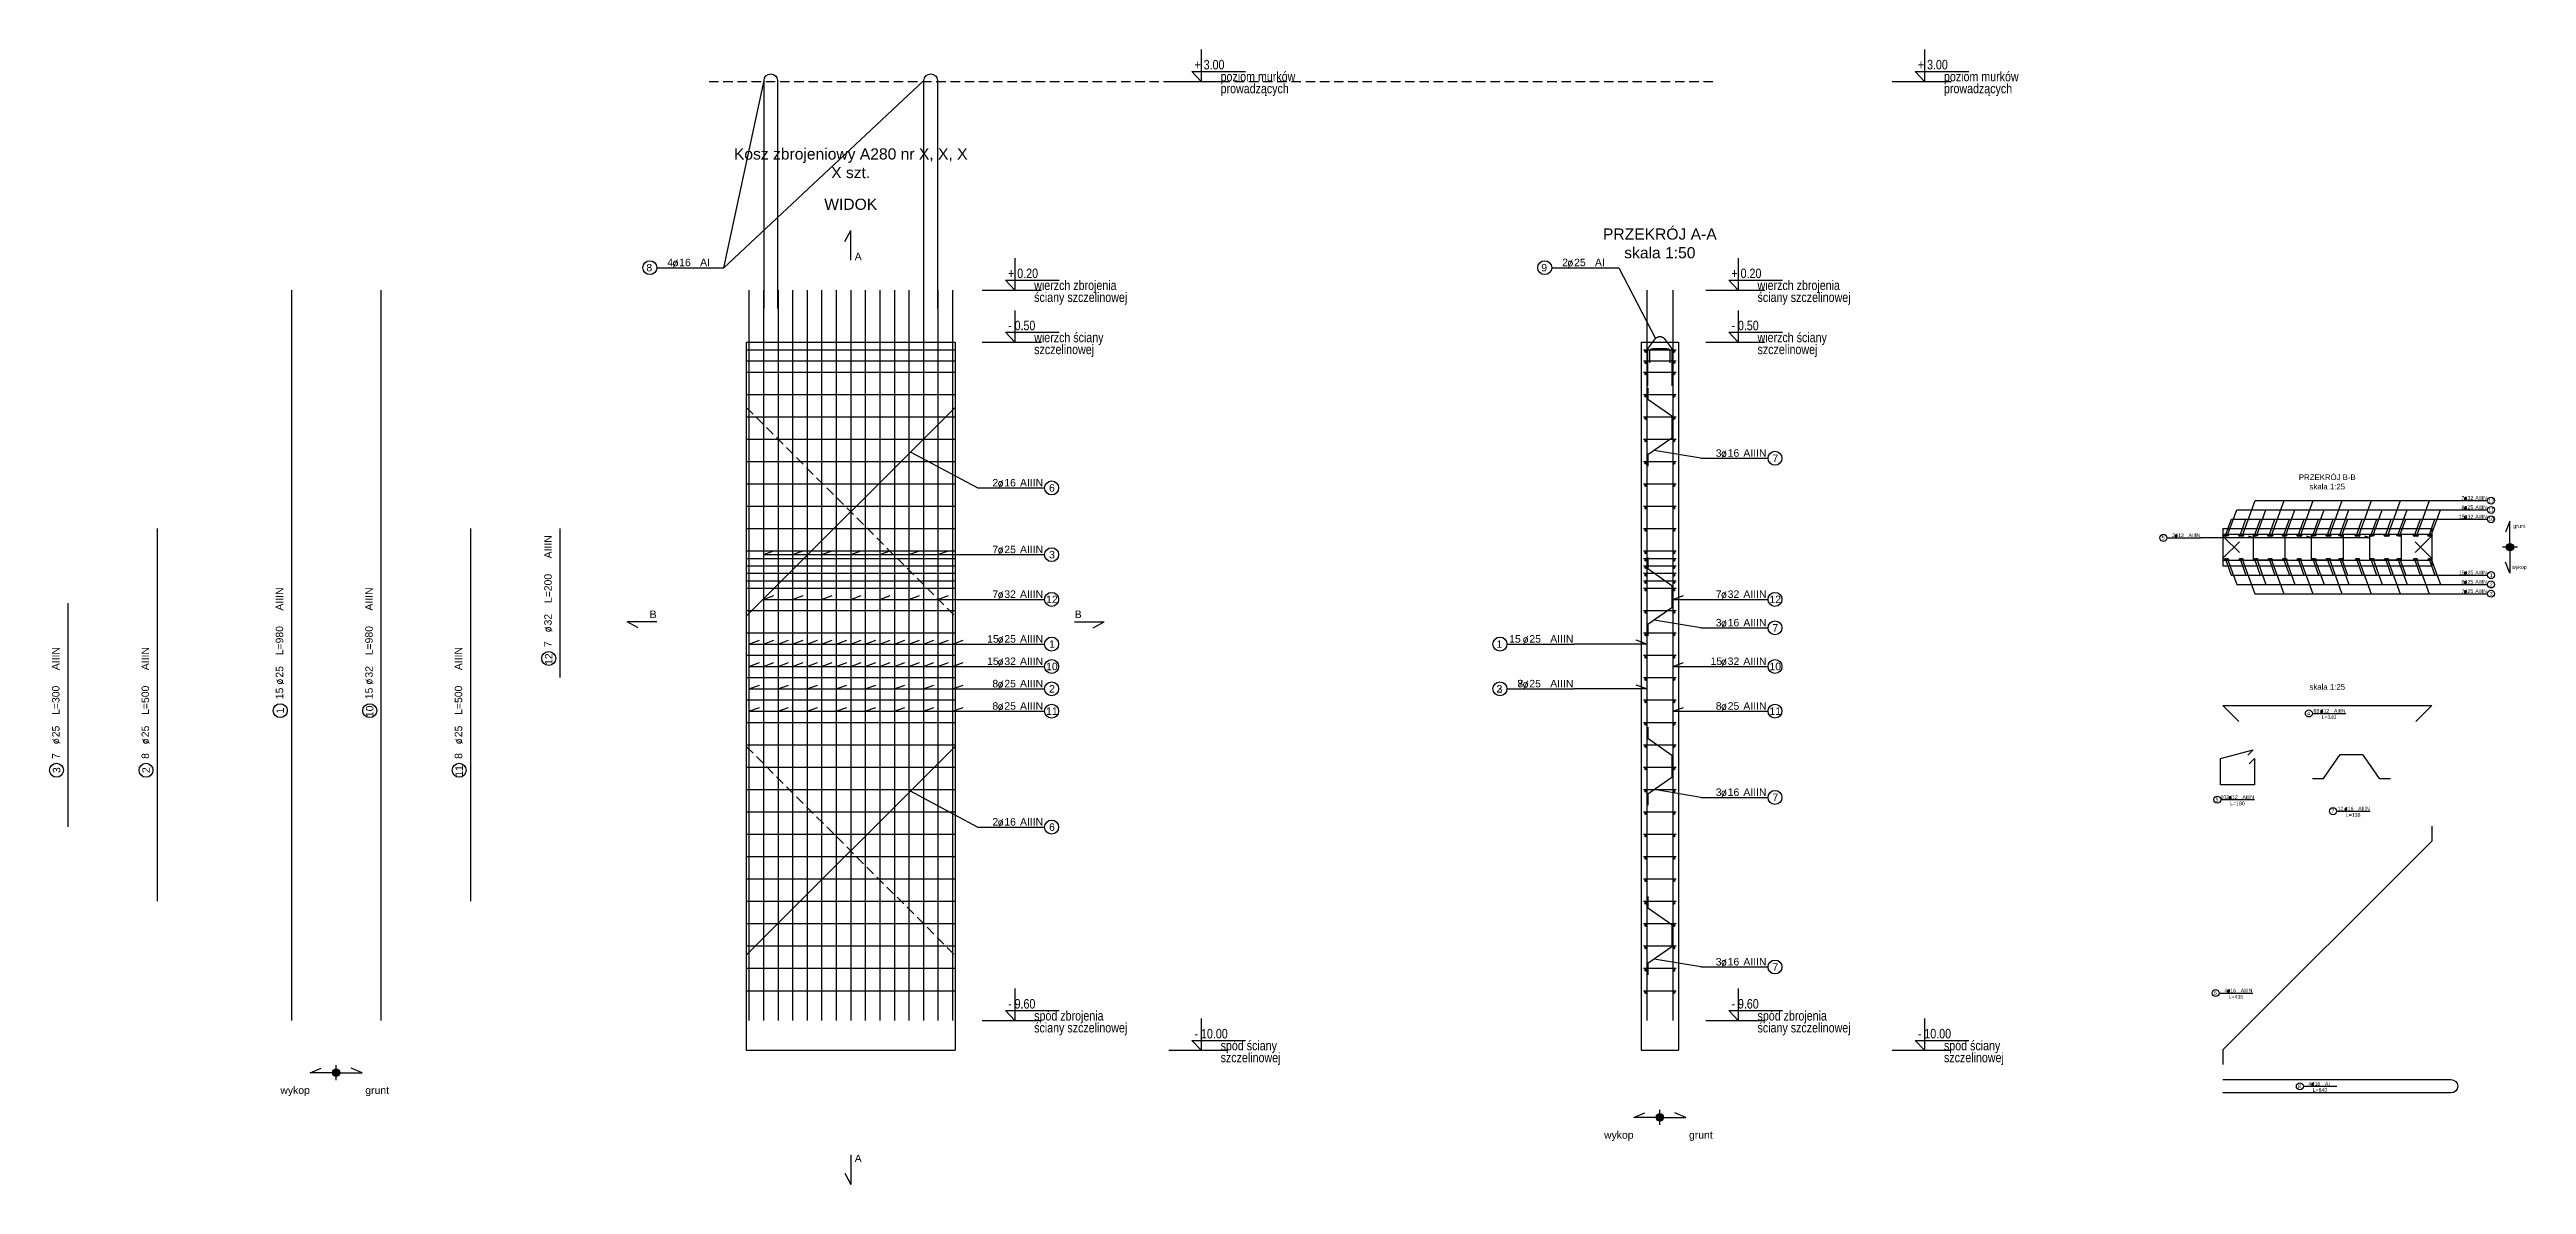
# Model space of a CAD drawing. Extents: x -5033 to 9347, y -17890 to -2362.
# Drawn here: x 2046 to 5367, y -13990 to -12467 of the extents above; entities that cross this region are included whole.
import ezdxf
from ezdxf.enums import TextEntityAlignment as Align

# ---------------------------------------------------------------- set-up
doc = ezdxf.new("R2010")
doc.units = 0
doc.header["$MEASUREMENT"] = 0
doc.linetypes.add('DASHED', pattern=[19.05, 12.7, -6.35])
for name, color, linetype in [('__SOL-KOTY_WYSOKOSCIOWE', 4, 'CONTINUOUS'), ('__SOL-OPISY', 4, 'CONTINUOUS'), ('__SOL-PRZERYWANA', 253, 'DASHED'), ('__SOL-WIDOK', 4, 'CONTINUOUS'), ('__SOL-ZBROJENIE', 3, 'CONTINUOUS')]:
    doc.layers.add(name, color=color, linetype=linetype)
doc.styles.add('ARIAL', font='arial.ttf', dxfattribs={"height": 2.5})
doc.styles.add('SIMPLEX', font='SIMPLEX.SHX', dxfattribs={"width": 0.8})
doc.styles.get("Standard").update_dxf_attribs({"font": 'arial.ttf'})

msp = doc.modelspace()

# ---------------------------------------------------------------- texts
at = {"layer": '__SOL-OPISY', "width": 2500, "attachment_point": 5}
for s, insert, char_height in [('Kosz zbrojeniowy A280 nr X, X, X\\PX szt.\\P', (3120, -12620), 15), ('\\P\\PWIDOK\\P', (3120, -12650), 15), ('\\P\\P\\PPRZEKRÓJ A-A\\Pskala 1:50\\P', (4205, -12690), 15), ('A\\P', (3130, -12745), 10), ('PRZEKRÓJ B-B\\Pskala 1:25\\P', (5100, -13047.5), 7.5), ('grunt\\P', (5357.5, -13107.5), 5), ('wykop\\P', (5357.5, -13162.5), 5), ('B\\P', (2855, -13225), 10), ('B\\P', (3425, -13225), 10), ('skala 1:25\\P', (5100, -13322.5), 7.5), ('wykop\\P', (2375, -13865), 10), ('grunt\\P', (2485, -13865), 10), ('A\\P', (3130, -13955), 10), ('wykop\\P', (4150, -13925), 10), ('grunt\\P', (4260, -13925), 10)]:
    msp.add_mtext(s, dxfattribs=dict(at, insert=insert, char_height=char_height))

# ---------------------------------------------------------------- blocks, each defined once
blk = doc.blocks.new('OPIS_PRET_BEZ_LINII')
at = {"layer": '__SOL-OPISY'}
blk.add_circle((25.7, 0), 9.36, dxfattribs=at)
at = {"layer": '__SOL-OPISY', "style": 'SIMPLEX', "width": 0.9}
blk.add_text(' %%c ', height=10, dxfattribs=at).set_placement((64.7, -4.8), align=Align.CENTER)
at = {"layer": '__SOL-OPISY', "style": 'ARIAL', "width": 0.8}
blk.add_attdef('NUMER', text='', height=10, dxfattribs=at).set_placement((25.7, 0), align=Align.MIDDLE)
blk.add_attdef('ILOSC', text='', height=10, dxfattribs=at).set_placement((56.9, -5.1), align=Align.RIGHT)
for tag, p in [('SREDNICA', (71, -5.1)), ('DLUGOSC', (95.1, -5.2)), ('STAL', (144.7, -5.2))]:
    blk.add_attdef(tag, p, '', height=10, dxfattribs=at)
blk = doc.blocks.new('OPIS_PRAWY')
at = {"layer": '__SOL-OPISY'}
blk.add_line((0, 0), (90, 0), dxfattribs=at)
blk.add_circle((99.4, 0), 9.36, dxfattribs=at)
at = {"layer": '__SOL-OPISY', "style": 'SIMPLEX', "width": 0.9}
blk.add_text(' %%c ', height=10, dxfattribs=at).set_placement((20.9, 0.5))
at = {"layer": '__SOL-OPISY', "style": 'ARIAL', "width": 0.8}
blk.add_attdef('ILOSC', text='', height=10, dxfattribs=at).set_placement((27.1, 0.1), align=Align.RIGHT)
for tag, p in [('SREDNICA', (35.4, 0.1)), ('STAL', (58.4, 0.5))]:
    blk.add_attdef(tag, p, '', height=10, dxfattribs=at)
for tag, p in [('NUMER', (99.4, 0)), ('DLUGOSC', (52.8, -6.1))]:
    blk.add_attdef(tag, text='', height=10, dxfattribs=at).set_placement(p, align=Align.MIDDLE)
blk = doc.blocks.new('OPIS_LEWY')
at = {"layer": '__SOL-OPISY'}
blk.add_line((-90, 0), (0, 0), dxfattribs=at)
blk.add_circle((-99.4, 0), 9.36, dxfattribs=at)
at = {"layer": '__SOL-OPISY', "style": 'SIMPLEX', "width": 0.9}
blk.add_text(' %%c ', height=10, dxfattribs=at).set_placement((-75, 0.5))
at = {"layer": '__SOL-OPISY', "style": 'ARIAL', "width": 0.8}
for tag, p in [('NUMER', (-99.4, 0)), ('DLUGOSC', (-58.9, -6.6))]:
    blk.add_attdef(tag, text='', height=10, dxfattribs=at).set_placement(p, align=Align.MIDDLE)
blk.add_attdef('ILOSC', text='', height=10, dxfattribs=at).set_placement((-74, 0.1), align=Align.RIGHT)
for tag, p in [('SREDNICA', (-65.8, 0.1)), ('STAL', (-42.7, 0.3))]:
    blk.add_attdef(tag, p, '', height=10, dxfattribs=at)
blk = doc.blocks.new('KOTA')
at = {"layer": '__SOL-KOTY_WYSOKOSCIOWE'}
for p, q in [((0, 33.4), (0, 0)), ((-34, 0), (28, 0)), ((0, 0), (-9.9, 10.4)), ((-9.9, 10.4), (46.5, 10.4))]:
    blk.add_line(p, q, dxfattribs=at)
at = {"layer": '__SOL-KOTY_WYSOKOSCIOWE', "style": 'ARIAL', "width": 0.8}
blk.add_attdef('RZEDNA', (500.5, 15.9), '', height=10.4, dxfattribs=at)

# ---------------------------------------------------------------- hatches: boundary and pattern name
at = {"layer": '__SOL-OPISY'}
for points in [[(5350, -13135, 1), (5340, -13135, 1)], [(2435, -13840, 1), (2425, -13840, 1)], [(4210, -13900, 1), (4200, -13900, 1)]]:
    msp.add_hatch(color=256, dxfattribs=at).paths.add_polyline_path(points)
at = {"layer": '__SOL-ZBROJENIE'}
for points in [[(4187.2, -12872.5, 1), (4184.8, -12872.5, 1)], [(4187.2, -12887.5, 1), (4184.8, -12887.5, 1)], [(4225.2, -12872.5, 1), (4222.8, -12872.5, 1)], [(4225.2, -12887.5, 1), (4222.8, -12887.5, 1)], [(4187.2, -12902.5, 1), (4184.8, -12902.5, 1)], [(4225.2, -12902.5, 1), (4222.8, -12902.5, 1)], [(4187.2, -12932.5, 1), (4184.8, -12932.5, 1)], [(4225.2, -12932.5, 1), (4222.8, -12932.5, 1)], [(4187.2, -12962.5, 1), (4184.8, -12962.5, 1)], [(4225.2, -12962.5, 1), (4222.8, -12962.5, 1)], [(4187.2, -12992.5, 1), (4184.8, -12992.5, 1)], [(4225.2, -12992.5, 1), (4222.8, -12992.5, 1)], [(4187.2, -13022.5, 1), (4184.8, -13022.5, 1)], [(4187.2, -13052.5, 1), (4184.8, -13052.5, 1)], [(4225.2, -13022.5, 1), (4222.8, -13022.5, 1)], [(4225.2, -13052.5, 1), (4222.8, -13052.5, 1)], [(4187.2, -13082.5, 1), (4184.8, -13082.5, 1)], [(4225.2, -13082.5, 1), (4222.8, -13082.5, 1)], [(4187.2, -13112.5, 1), (4184.8, -13112.5, 1)], [(4225.2, -13112.5, 1), (4222.8, -13112.5, 1)], [(4965.1, -13119.1, 1), (4961.9, -13119.1, 1)], [(4967.6, -13118.8, 1), (4965.1, -13118.8, 1)], [(4984.6, -13119.1, 1), (4981.4, -13119.1, 1)], [(4987.8, -13119.1, 1), (4984.6, -13119.1, 1)], [(5004.1, -13119.1, 1), (5000.9, -13119.1, 1)], [(5006.6, -13118.8, 1), (5004.1, -13118.8, 1)], [(5023.6, -13119.1, 1), (5020.4, -13119.1, 1)], [(5026.8, -13119.1, 1), (5023.6, -13119.1, 1)], [(5043.1, -13119.1, 1), (5039.9, -13119.1, 1)], [(5045.6, -13118.8, 1), (5043.1, -13118.8, 1)], [(5062.6, -13119.1, 1), (5059.4, -13119.1, 1)], [(5065.8, -13119.1, 1), (5062.6, -13119.1, 1)], [(5082.1, -13119.1, 1), (5078.9, -13119.1, 1)], [(5084.6, -13118.8, 1), (5082.1, -13118.8, 1)], [(5101.6, -13119.1, 1), (5098.4, -13119.1, 1)], [(5104.8, -13119.1, 1), (5101.6, -13119.1, 1)], [(5117.9, -13118.8, 1), (5115.4, -13118.8, 1)], [(5121.1, -13119.1, 1), (5117.9, -13119.1, 1)], [(5140.6, -13119.1, 1), (5137.4, -13119.1, 1)], [(5143.8, -13119.1, 1), (5140.6, -13119.1, 1)], [(5160.1, -13119.1, 1), (5156.9, -13119.1, 1)], [(5162.6, -13118.8, 1), (5160.1, -13118.8, 1)], [(5179.6, -13119.1, 1), (5176.4, -13119.1, 1)], [(5182.8, -13119.1, 1), (5179.6, -13119.1, 1)], [(5195.9, -13118.8, 1), (5193.4, -13118.8, 1)], [(5199.1, -13119.1, 1), (5195.9, -13119.1, 1)], [(5218.6, -13119.1, 1), (5215.4, -13119.1, 1)], [(5221.8, -13119.1, 1), (5218.6, -13119.1, 1)], [(5238.1, -13119.1, 1), (5234.9, -13119.1, 1)], [(5240.6, -13118.8, 1), (5238.1, -13118.8, 1)], [(4187.2, -13142.5, 1), (4184.8, -13142.5, 1)], [(4187.2, -13152.5, 1), (4184.8, -13152.5, 1)], [(4225.2, -13142.5, 1), (4222.8, -13142.5, 1)], [(4225.2, -13152.5, 1), (4222.8, -13152.5, 1)], [(4964.75, -13151.2, 1), (4962.25, -13151.2, 1)], [(4967.6, -13151.2, 1), (4965.1, -13151.2, 1)], [(4984.25, -13151.2, 1), (4981.75, -13151.2, 1)], [(4987.1, -13151.2, 1), (4984.6, -13151.2, 1)], [(5003.75, -13151.2, 1), (5001.25, -13151.2, 1)], [(5006.6, -13151.2, 1), (5004.1, -13151.2, 1)], [(5023.25, -13151.2, 1), (5020.75, -13151.2, 1)], [(5026.1, -13151.2, 1), (5023.6, -13151.2, 1)], [(5042.75, -13151.2, 1), (5040.25, -13151.2, 1)], [(5045.6, -13151.2, 1), (5043.1, -13151.2, 1)], [(5062.25, -13151.2, 1), (5059.75, -13151.2, 1)], [(5065.1, -13151.2, 1), (5062.6, -13151.2, 1)], [(5081.75, -13151.2, 1), (5079.25, -13151.2, 1)], [(5084.6, -13151.2, 1), (5082.1, -13151.2, 1)], [(5101.25, -13151.2, 1), (5098.75, -13151.2, 1)], [(5104.1, -13151.2, 1), (5101.6, -13151.2, 1)], [(5117.9, -13151.2, 1), (5115.4, -13151.2, 1)], [(5120.75, -13151.2, 1), (5118.25, -13151.2, 1)], [(5140.25, -13151.2, 1), (5137.75, -13151.2, 1)], [(5143.1, -13151.2, 1), (5140.6, -13151.2, 1)], [(5159.75, -13151.2, 1), (5157.25, -13151.2, 1)], [(5162.6, -13151.2, 1), (5160.1, -13151.2, 1)], [(5179.25, -13151.2, 1), (5176.75, -13151.2, 1)], [(5182.1, -13151.2, 1), (5179.6, -13151.2, 1)], [(5195.9, -13151.2, 1), (5193.4, -13151.2, 1)], [(5198.75, -13151.2, 1), (5196.25, -13151.2, 1)], [(5218.25, -13151.2, 1), (5215.75, -13151.2, 1)], [(5221.1, -13151.2, 1), (5218.6, -13151.2, 1)], [(5237.75, -13151.2, 1), (5235.25, -13151.2, 1)], [(5240.6, -13151.2, 1), (5238.1, -13151.2, 1)], [(4187.2, -13162.5, 1), (4184.8, -13162.5, 1)], [(4187.2, -13172.5, 1), (4184.8, -13172.5, 1)], [(4187.2, -13182.5, 1), (4184.8, -13182.5, 1)], [(4225.2, -13162.5, 1), (4222.8, -13162.5, 1)], [(4225.2, -13172.5, 1), (4222.8, -13172.5, 1)], [(4225.2, -13182.5, 1), (4222.8, -13182.5, 1)], [(4187.2, -13192.5, 1), (4184.8, -13192.5, 1)], [(4225.2, -13192.5, 1), (4222.8, -13192.5, 1)], [(4187.2, -13222.5, 1), (4184.8, -13222.5, 1)], [(4187.2, -13252.5, 1), (4184.8, -13252.5, 1)], [(4225.2, -13222.5, 1), (4222.8, -13222.5, 1)], [(4225.2, -13252.5, 1), (4222.8, -13252.5, 1)], [(4187.2, -13282.5, 1), (4184.8, -13282.5, 1)], [(4225.2, -13282.5, 1), (4222.8, -13282.5, 1)], [(4187.2, -13312.5, 1), (4184.8, -13312.5, 1)], [(4225.2, -13312.5, 1), (4222.8, -13312.5, 1)], [(4187.2, -13342.5, 1), (4184.8, -13342.5, 1)], [(4225.2, -13342.5, 1), (4222.8, -13342.5, 1)], [(4187.2, -13372.5, 1), (4184.8, -13372.5, 1)], [(4225.2, -13372.5, 1), (4222.8, -13372.5, 1)], [(4187.2, -13402.5, 1), (4184.8, -13402.5, 1)], [(4225.2, -13402.5, 1), (4222.8, -13402.5, 1)], [(4187.2, -13432.5, 1), (4184.8, -13432.5, 1)], [(4225.2, -13432.5, 1), (4222.8, -13432.5, 1)], [(4187.2, -13462.5, 1), (4184.8, -13462.5, 1)], [(4225.2, -13462.5, 1), (4222.8, -13462.5, 1)], [(4187.2, -13492.5, 1), (4184.8, -13492.5, 1)], [(4225.2, -13492.5, 1), (4222.8, -13492.5, 1)], [(4187.2, -13522.5, 1), (4184.8, -13522.5, 1)], [(4187.2, -13552.5, 1), (4184.8, -13552.5, 1)], [(4225.2, -13522.5, 1), (4222.8, -13522.5, 1)], [(4225.2, -13552.5, 1), (4222.8, -13552.5, 1)], [(4187.2, -13582.5, 1), (4184.8, -13582.5, 1)], [(4225.2, -13582.5, 1), (4222.8, -13582.5, 1)], [(4187.2, -13612.5, 1), (4184.8, -13612.5, 1)], [(4225.2, -13612.5, 1), (4222.8, -13612.5, 1)], [(4187.2, -13642.5, 1), (4184.8, -13642.5, 1)], [(4225.2, -13642.5, 1), (4222.8, -13642.5, 1)], [(4187.2, -13672.5, 1), (4184.8, -13672.5, 1)], [(4225.2, -13672.5, 1), (4222.8, -13672.5, 1)], [(4187.2, -13702.5, 1), (4184.8, -13702.5, 1)], [(4225.2, -13702.5, 1), (4222.8, -13702.5, 1)], [(4187.2, -13732.5, 1), (4184.8, -13732.5, 1)], [(4225.2, -13732.5, 1), (4222.8, -13732.5, 1)]]:
    msp.add_hatch(color=256, dxfattribs=at).paths.add_polyline_path(points)

# ---------------------------------------------------------------- linework, layer by layer
at = {"layer": '__SOL-OPISY'}
for p, q in [((2950, -12760), (3003.75, -12509)), ((2950, -12760), (3218.25, -12509)), ((3112, -12725), (3120, -12710)), ((3120, -12750), (3120, -12710)), ((4150, -12760), (4199.4, -12854.9)), ((3290, -13055.5), (3200, -13007.5)), ((4260, -13015.7), (4197.52, -13005.2)), ((4966.35, -13118.8), (4978.63, -13085)), ((4978.63, -13085), (5270, -13085)), ((4986.2, -13119.1), (5003.16, -13072.5)), ((5003.16, -13072.5), (5270, -13072.5)), ((5005.35, -13118.8), (5017.63, -13085)), ((5025.2, -13119.1), (5042.16, -13072.5)), ((5044.35, -13118.8), (5056.63, -13085)), ((5064.2, -13119.1), (5081.16, -13072.5)), ((5083.35, -13118.8), (5095.63, -13085)), ((5103.2, -13119.1), (5120.16, -13072.5)), ((5116.65, -13118.8), (5128.93, -13085)), ((5142.2, -13119.1), (5159.16, -13072.5)), ((5161.35, -13118.8), (5173.63, -13085)), ((5181.2, -13119.1), (5198.16, -13072.5)), ((5194.65, -13118.8), (5206.93, -13085)), ((5220.2, -13119.1), (5237.16, -13072.5)), ((5239.35, -13118.8), (5251.63, -13085)), ((4963.5, -13119.1), (4971.36, -13097.5)), ((4971.36, -13097.5), (5270, -13097.5)), ((4983, -13119.1), (4990.86, -13097.5)), ((5002.5, -13119.1), (5010.36, -13097.5)), ((5022, -13119.1), (5029.86, -13097.5)), ((5041.5, -13119.1), (5049.36, -13097.5)), ((5061, -13119.1), (5068.86, -13097.5)), ((5080.5, -13119.1), (5088.36, -13097.5)), ((5100, -13119.1), (5107.86, -13097.5)), ((5119.5, -13119.1), (5127.36, -13097.5)), ((5139, -13119.1), (5146.86, -13097.5)), ((5158.5, -13119.1), (5166.36, -13097.5)), ((5178, -13119.1), (5185.86, -13097.5)), ((5197.5, -13119.1), (5205.36, -13097.5)), ((5217, -13119.1), (5224.86, -13097.5)), ((5236.5, -13119.1), (5244.36, -13097.5)), ((5345, -13100), (5339, -13115)), ((5345, -13135), (5345, -13100)), ((3003, -13145), (3017.1, -13139.9)), ((3003, -13145), (3290, -13145)), ((3042, -13145), (3056.1, -13139.9)), ((3081, -13145), (3095.1, -13139.9)), ((3120, -13145), (3134.1, -13139.9)), ((3159, -13145), (3173.1, -13139.9)), ((3198, -13145), (3212.1, -13139.9)), ((3237, -13145), (3251.1, -13139.9)), ((5156.9, -13122.5), (4930, -13122.5)), ((4963.5, -13151.2), (4971.23, -13172.5)), ((4966.35, -13151.2), (4978.63, -13185)), ((4983, -13151.2), (4990.73, -13172.5)), ((4985.85, -13151.2), (5002.68, -13197.5)), ((5000.9, -13122.5), (4994.32, -13120.1)), ((5002.5, -13151.2), (5010.23, -13172.5)), ((5005.35, -13151.2), (5017.63, -13185)), ((5022, -13151.2), (5029.73, -13172.5)), ((5024.85, -13151.2), (5041.68, -13197.5)), ((5041.5, -13151.2), (5049.23, -13172.5)), ((5044.35, -13151.2), (5056.63, -13185)), ((5061, -13151.2), (5068.73, -13172.5)), ((5063.85, -13151.2), (5080.68, -13197.5)), ((5078.9, -13122.5), (5072.32, -13120.1)), ((5080.5, -13151.2), (5088.23, -13172.5)), ((5083.35, -13151.2), (5095.63, -13185)), ((5100, -13151.2), (5107.73, -13172.5)), ((5102.85, -13151.2), (5119.68, -13197.5)), ((5116.65, -13151.2), (5128.93, -13185)), ((5119.5, -13151.2), (5127.23, -13172.5)), ((5139, -13151.2), (5146.73, -13172.5)), ((5141.85, -13151.2), (5158.68, -13197.5)), ((5156.9, -13122.5), (5150.32, -13120.1)), ((5158.5, -13151.2), (5166.23, -13172.5)), ((5161.35, -13151.2), (5173.63, -13185)), ((5178, -13151.2), (5185.73, -13172.5)), ((5180.85, -13151.2), (5197.68, -13197.5)), ((5194.65, -13151.2), (5206.93, -13185)), ((5197.5, -13151.2), (5205.23, -13172.5)), ((5217, -13151.2), (5224.73, -13172.5)), ((5219.85, -13151.2), (5236.68, -13197.5)), ((5236.5, -13151.2), (5244.23, -13172.5)), ((5239.35, -13151.2), (5251.63, -13185)), ((5355, -13135), (5335, -13135)), ((5345, -13135), (5345, -13170)), ((4971.23, -13172.5), (5270, -13172.5)), ((4978.63, -13185), (5270, -13185)), ((5345, -13170), (5339, -13155)), ((3003, -13205), (3017.1, -13199.9)), ((3003, -13205), (3290, -13205)), ((3042, -13205), (3056.1, -13199.9)), ((3081, -13205), (3095.1, -13199.9)), ((3120, -13205), (3134.1, -13199.9)), ((3159, -13205), (3173.1, -13199.9)), ((3198, -13205), (3212.1, -13199.9)), ((3237, -13205), (3251.1, -13199.9)), ((4222.5, -13205), (4236.6, -13199.9)), ((4222.5, -13205), (4260, -13205)), ((5002.68, -13197.5), (5270, -13197.5)), ((2860, -13235), (2820, -13235)), ((2835, -13243), (2820, -13235)), ((3420, -13235), (3460, -13235)), ((3445, -13243), (3460, -13235)), ((4260, -13243.2), (4197.52, -13232.7)), ((2983.5, -13265), (2997.6, -13259.9)), ((2983.5, -13265), (3290, -13265)), ((3003, -13265), (3017.1, -13259.9)), ((3022.5, -13265), (3036.6, -13259.9)), ((3042, -13265), (3056.1, -13259.9)), ((3061.5, -13265), (3075.6, -13259.9)), ((3081, -13265), (3095.1, -13259.9)), ((3100.5, -13265), (3114.6, -13259.9)), ((3120, -13265), (3134.1, -13259.9)), ((3139.5, -13265), (3153.6, -13259.9)), ((3159, -13265), (3173.1, -13259.9)), ((3178.5, -13265), (3192.6, -13259.9)), ((3198, -13265), (3212.1, -13259.9)), ((3217.5, -13265), (3231.6, -13259.9)), ((3237, -13265), (3251.1, -13259.9)), ((3256.5, -13265), (3270.6, -13259.9)), ((4187.5, -13265), (4090, -13265)), ((4187.5, -13265), (4173.4, -13259.9)), ((2983.5, -13295), (2997.6, -13289.9)), ((2983.5, -13295), (3290, -13295)), ((3003, -13295), (3017.1, -13289.9)), ((3022.5, -13295), (3036.6, -13289.9)), ((3042, -13295), (3056.1, -13289.9)), ((3061.5, -13295), (3075.6, -13289.9)), ((3081, -13295), (3095.1, -13289.9)), ((3100.5, -13295), (3114.6, -13289.9)), ((3120, -13295), (3134.1, -13289.9)), ((3139.5, -13295), (3153.6, -13289.9)), ((3159, -13295), (3173.1, -13289.9)), ((3178.5, -13295), (3192.6, -13289.9)), ((3198, -13295), (3212.1, -13289.9)), ((3217.5, -13295), (3231.6, -13289.9)), ((3237, -13295), (3251.1, -13289.9)), ((3256.5, -13295), (3270.6, -13289.9)), ((4222.5, -13295), (4236.6, -13289.9)), ((4222.5, -13295), (4260, -13295)), ((2983.5, -13325), (2997.6, -13319.9)), ((2983.5, -13325), (3290, -13325)), ((2983.5, -13355), (2997.6, -13349.9)), ((3022.5, -13325), (3036.6, -13319.9)), ((3022.5, -13355), (3036.6, -13349.9)), ((3061.5, -13325), (3075.6, -13319.9)), ((3061.5, -13355), (3075.6, -13349.9)), ((3100.5, -13325), (3114.6, -13319.9)), ((3100.5, -13355), (3114.6, -13349.9)), ((3139.5, -13325), (3153.6, -13319.9)), ((3139.5, -13355), (3153.6, -13349.9)), ((3178.5, -13325), (3192.6, -13319.9)), ((3178.5, -13355), (3192.6, -13349.9)), ((3217.5, -13325), (3231.6, -13319.9)), ((3217.5, -13355), (3231.6, -13349.9)), ((3256.5, -13325), (3270.6, -13319.9)), ((3256.5, -13355), (3270.6, -13349.9)), ((4187.5, -13325), (4090, -13325)), ((4187.5, -13325), (4090, -13325)), ((4187.5, -13325), (4173.4, -13319.9)), ((4187.5, -13325), (4173.4, -13319.9)), ((4222.5, -13355), (4236.6, -13349.9)), ((2983.5, -13355), (3290, -13355)), ((4222.5, -13355), (4260, -13355)), ((3290, -13510.5), (3200, -13462.5)), ((4260, -13470.7), (4197.52, -13460.2)), ((4260, -13698.2), (4197.52, -13687.7)), ((2395, -13840), (2410, -13834)), ((2430, -13840), (2395, -13840)), ((2430, -13850), (2430, -13830)), ((2430, -13840), (2465, -13840)), ((2465, -13840), (2450, -13834)), ((4170, -13900), (4185, -13894)), ((4205, -13900), (4170, -13900)), ((4205, -13910), (4205, -13890)), ((4205, -13900), (4240, -13900)), ((4240, -13900), (4225, -13894)), ((3120, -13950), (3120, -13990)), ((3112, -13975), (3120, -13990))]:
    msp.add_line(p, q, dxfattribs=at)
for centre in [(5345, -13135), (2430, -13840), (4205, -13900)]:
    msp.add_circle(centre, 5, dxfattribs=at)
at = {"layer": '__SOL-PRZERYWANA'}
msp.add_line((2930, -12510), (4280, -12510), dxfattribs=at)
for points in [[(2980, -12927.5), (2980, -12947.5), (3260, -13227.5), (3260, -13247.5)], [(2980, -13382.5), (2980, -13402.5), (3260, -13682.5), (3260, -13702.5)]]:
    msp.add_lwpolyline(points, dxfattribs=at)
at = {"layer": '__SOL-WIDOK'}
for p, q in [((2980, -12860), (2980, -13810)), ((2980, -12860), (3260, -12860)), ((3260, -12860), (3260, -13810)), ((4180, -12860), (4180, -13810)), ((4180, -12860), (4230, -12860)), ((4230, -12860), (4230, -13810)), ((4960, -13110), (4960, -13160)), ((4960, -13110), (5240, -13110)), ((5240, -13110), (5240, -13160)), ((4960, -13160), (5240, -13160)), ((2980, -13810), (3260, -13810)), ((4180, -13810), (4230, -13810))]:
    msp.add_line(p, q, dxfattribs=at)
at = {"layer": '__SOL-ZBROJENIE'}
for p, q in [((2370, -12790), (2370, -13770)), ((2490, -12790), (2490, -13770)), ((2983.5, -12790), (2983.5, -13770)), ((3003, -12790), (3003, -13770)), ((3022.5, -12790), (3022.5, -13770)), ((3042, -12790), (3042, -13770)), ((3061.5, -12790), (3061.5, -13770)), ((3081, -12790), (3081, -13770)), ((3100.5, -12790), (3100.5, -13770)), ((3120, -12790), (3120, -13770)), ((3139.5, -12790), (3139.5, -13770)), ((3159, -12790), (3159, -13770)), ((3178.5, -12790), (3178.5, -13770)), ((3198, -12790), (3198, -13770)), ((3217.5, -12790), (3217.5, -13770)), ((3237, -12790), (3237, -13770)), ((3256.5, -12790), (3256.5, -13770)), ((4187.5, -12790), (4187.5, -13770)), ((4222.5, -12790), (4222.5, -13770)), ((2980, -12870), (3260, -12870)), ((2980, -12885), (3260, -12885)), ((4183, -12870), (4227, -12870)), ((4183, -12885), (4227, -12885)), ((2980, -12900), (3260, -12900)), ((4183, -12900), (4227, -12900)), ((2980, -12930), (3260, -12930)), ((4183, -12930), (4227, -12930)), ((2980, -12960), (3260, -12960)), ((4183, -12960), (4227, -12960)), ((2980, -12990), (3260, -12990)), ((2980, -13020), (3260, -13020)), ((4183, -12990), (4227, -12990)), ((4183, -13020), (4227, -13020)), ((2980, -13050), (3260, -13050)), ((4183, -13050), (4227, -13050)), ((2980, -13080), (3260, -13080)), ((4183, -13080), (4227, -13080)), ((2190, -13110), (2190, -13610)), ((2610, -13110), (2610, -13610)), ((2730, -13110), (2730, -13310)), ((2980, -13110), (3260, -13110)), ((4183, -13110), (4227, -13110)), ((2980, -13140), (3260, -13140)), ((2980, -13150), (3260, -13150)), ((4183, -13140), (4227, -13140)), ((4183, -13150), (4227, -13150)), ((2980, -13160), (3260, -13160)), ((2980, -13170), (3260, -13170)), ((2980, -13180), (3260, -13180)), ((4183, -13160), (4227, -13160)), ((4183, -13170), (4227, -13170)), ((4183, -13180), (4227, -13180)), ((2070, -13210), (2070, -13510)), ((2980, -13190), (3260, -13190)), ((4183, -13190), (4227, -13190)), ((2980, -13220), (3260, -13220)), ((2980, -13250), (3260, -13250)), ((4183, -13220), (4227, -13220)), ((4183, -13250), (4227, -13250)), ((2980, -13280), (3260, -13280)), ((4183, -13280), (4227, -13280)), ((2980, -13310), (3260, -13310)), ((4183, -13310), (4227, -13310)), ((2980, -13340), (3260, -13340)), ((4183, -13340), (4227, -13340)), ((2980, -13370), (3260, -13370)), ((4183, -13370), (4227, -13370)), ((2980, -13400), (3260, -13400)), ((4183, -13400), (4227, -13400)), ((2980, -13430), (3260, -13430)), ((4183, -13430), (4227, -13430)), ((2980, -13460), (3260, -13460)), ((4183, -13460), (4227, -13460)), ((2980, -13490), (3260, -13490)), ((4183, -13490), (4227, -13490)), ((2980, -13520), (3260, -13520)), ((2980, -13550), (3260, -13550)), ((4183, -13520), (4227, -13520)), ((4183, -13550), (4227, -13550)), ((2980, -13580), (3260, -13580)), ((4183, -13580), (4227, -13580)), ((2980, -13610), (3260, -13610)), ((4183, -13610), (4227, -13610)), ((2980, -13640), (3260, -13640)), ((4183, -13640), (4227, -13640)), ((2980, -13670), (3260, -13670)), ((4183, -13670), (4227, -13670)), ((2980, -13700), (3260, -13700)), ((4183, -13700), (4227, -13700)), ((2980, -13730), (3260, -13730)), ((4183, -13730), (4227, -13730))]:
    msp.add_line(p, q, dxfattribs=at)
for points in [[(3003.75, -12814.9), (3003.75, -12509, -1), (3021.75, -12509), (3021.75, -12814.9)], [(3218.25, -12814.9), (3218.25, -12509, -1), (3236.25, -12509), (3236.25, -12814.9)], [(4189, -12918.5), (4189, -12870, -0.16), (4190, -12867.4), (4199.4, -12854.9, -0.45), (4210.6, -12854.9), (4220, -12867.4, -0.16), (4221, -12870), (4221, -12918.5)], [(4191.5, -12887.5), (4191.5, -12872.5, -0.48), (4195.5, -12868.5), (4214.5, -12868.5, -0.48), (4218.5, -12872.5), (4218.5, -12887.5)], [(4982.21, -13142.2), (4961, -13121, -0.7), (4961.5, -13117.5), (5238.5, -13117.5, -0.7), (5239, -13121), (5217.79, -13142.2)], [(4982.21, -13142.2), (4961, -13121, -0.7), (4961.5, -13117.5), (5238.5, -13117.5, -0.7), (5239, -13121), (5217.79, -13142.2)], [(4982.21, -13127.8), (4961, -13149, 0.7), (4961.5, -13152.5), (5238.5, -13152.5, 0.7), (5239, -13149), (5217.79, -13127.8)], [(4982.21, -13127.8), (4961, -13149, 0.7), (4961.5, -13152.5), (5238.5, -13152.5, 0.7), (5239, -13149), (5217.79, -13127.8)], [(4960, -13849.2), (5265.86, -13849.2, -1), (5265.86, -13867.2), (4960, -13867.2)]]:
    msp.add_lwpolyline(points, format="xyb", dxfattribs=at)
for points in [[(3260, -12927.5), (3260, -12947.5), (2980, -13227.5), (2980, -13247.5)], [(4189, -12921.3), (4189, -12936.3), (4221, -12958.8), (4221, -12988.8), (4189, -13011.2), (4189, -13026.2)], [(4189, -13148.8), (4189, -13163.8), (4221, -13186.2), (4221, -13216.2), (4189, -13238.7), (4189, -13253.7)], [(4981.21, -13368.7), (4960, -13347.5), (5240, -13347.5), (5218.79, -13368.7)], [(3260, -13382.5), (3260, -13402.5), (2980, -13682.5), (2980, -13702.5)], [(4189, -13376.3), (4189, -13391.3), (4221, -13413.8), (4221, -13443.8), (4189, -13466.2), (4189, -13481.2)], [(4995.13, -13425.8), (5002.2, -13418.7), (5002.2, -13453.7), (4956.8, -13453.7), (4956.8, -13418.7), (5000.65, -13407), (4993.58, -13414)], [(5080, -13445.2), (5095, -13445.2), (5117.41, -13413.2), (5147.41, -13413.2), (5169.81, -13445.2), (5184.81, -13445.2)], [(5240, -13509.2), (5240, -13529.2), (4960, -13809.2), (4960, -13829.2)], [(4189, -13603.8), (4189, -13618.8), (4221, -13641.2), (4221, -13671.2), (4189, -13693.7), (4189, -13708.7)]]:
    msp.add_lwpolyline(points, dxfattribs=at)
for points in [[(5001.4, -13117.5), (5042.6, -13117.5, -0.414214), (5043.1, -13118), (5043.1, -13152, -0.414214), (5042.6, -13152.5), (5001.4, -13152.5, -0.414214), (5000.9, -13152), (5000.9, -13118, -0.414214)], [(5079.4, -13117.5), (5120.6, -13117.5, -0.414214), (5121.1, -13118), (5121.1, -13152, -0.414214), (5120.6, -13152.5), (5079.4, -13152.5, -0.414214), (5078.9, -13152), (5078.9, -13118, -0.414214)], [(5157.4, -13117.5), (5198.6, -13117.5, -0.414214), (5199.1, -13118), (5199.1, -13152, -0.414214), (5198.6, -13152.5), (5157.4, -13152.5, -0.414214), (5156.9, -13152), (5156.9, -13118, -0.414214)]]:
    msp.add_lwpolyline(points, format="xyb", close=True, dxfattribs=at)
for centre, radius in [((4186, -12872.5), 1.2), ((4186, -12887.5), 1.2), ((4224, -12872.5), 1.2), ((4224, -12887.5), 1.2), ((4186, -12902.5), 1.2), ((4224, -12902.5), 1.2), ((4186, -12932.5), 1.2), ((4224, -12932.5), 1.2), ((4186, -12962.5), 1.2), ((4224, -12962.5), 1.2), ((4186, -12992.5), 1.2), ((4224, -12992.5), 1.2), ((4186, -13022.5), 1.2), ((4186, -13052.5), 1.2), ((4224, -13022.5), 1.2), ((4224, -13052.5), 1.2), ((4186, -13082.5), 1.2), ((4224, -13082.5), 1.2), ((4186, -13112.5), 1.2), ((4224, -13112.5), 1.2), ((4963.5, -13119.1), 1.6), ((4966.35, -13118.8), 1.25), ((4983, -13119.1), 1.6), ((4986.2, -13119.1), 1.6), ((5002.5, -13119.1), 1.6), ((5005.35, -13118.8), 1.25), ((5022, -13119.1), 1.6), ((5025.2, -13119.1), 1.6), ((5041.5, -13119.1), 1.6), ((5044.35, -13118.8), 1.25), ((5061, -13119.1), 1.6), ((5064.2, -13119.1), 1.6), ((5080.5, -13119.1), 1.6), ((5083.35, -13118.8), 1.25), ((5100, -13119.1), 1.6), ((5103.2, -13119.1), 1.6), ((5116.65, -13118.8), 1.25), ((5119.5, -13119.1), 1.6), ((5139, -13119.1), 1.6), ((5142.2, -13119.1), 1.6), ((5158.5, -13119.1), 1.6), ((5161.35, -13118.8), 1.25), ((5178, -13119.1), 1.6), ((5181.2, -13119.1), 1.6), ((5194.65, -13118.8), 1.25), ((5197.5, -13119.1), 1.6), ((5217, -13119.1), 1.6), ((5220.2, -13119.1), 1.6), ((5236.5, -13119.1), 1.6), ((5239.35, -13118.8), 1.25), ((4186, -13142.5), 1.2), ((4186, -13152.5), 1.2), ((4224, -13142.5), 1.2), ((4224, -13152.5), 1.2), ((4963.5, -13151.2), 1.25), ((4966.35, -13151.2), 1.25), ((4983, -13151.2), 1.25), ((4985.85, -13151.2), 1.25), ((5002.5, -13151.2), 1.25), ((5005.35, -13151.2), 1.25), ((5022, -13151.2), 1.25), ((5024.85, -13151.2), 1.25), ((5041.5, -13151.2), 1.25), ((5044.35, -13151.2), 1.25), ((5061, -13151.2), 1.25), ((5063.85, -13151.2), 1.25), ((5080.5, -13151.2), 1.25), ((5083.35, -13151.2), 1.25), ((5100, -13151.2), 1.25), ((5102.85, -13151.2), 1.25), ((5116.65, -13151.2), 1.25), ((5119.5, -13151.2), 1.25), ((5139, -13151.2), 1.25), ((5141.85, -13151.2), 1.25), ((5158.5, -13151.2), 1.25), ((5161.35, -13151.2), 1.25), ((5178, -13151.2), 1.25), ((5180.85, -13151.2), 1.25), ((5194.65, -13151.2), 1.25), ((5197.5, -13151.2), 1.25), ((5217, -13151.2), 1.25), ((5219.85, -13151.2), 1.25), ((5236.5, -13151.2), 1.25), ((5239.35, -13151.2), 1.25), ((4186, -13162.5), 1.2), ((4186, -13172.5), 1.2), ((4186, -13182.5), 1.2), ((4224, -13162.5), 1.2), ((4224, -13172.5), 1.2), ((4224, -13182.5), 1.2), ((4186, -13192.5), 1.2), ((4224, -13192.5), 1.2), ((4186, -13222.5), 1.2), ((4186, -13252.5), 1.2), ((4224, -13222.5), 1.2), ((4224, -13252.5), 1.2), ((4186, -13282.5), 1.2), ((4224, -13282.5), 1.2), ((4186, -13312.5), 1.2), ((4224, -13312.5), 1.2), ((4186, -13342.5), 1.2), ((4224, -13342.5), 1.2), ((4186, -13372.5), 1.2), ((4224, -13372.5), 1.2), ((4186, -13402.5), 1.2), ((4224, -13402.5), 1.2), ((4186, -13432.5), 1.2), ((4224, -13432.5), 1.2), ((4186, -13462.5), 1.2), ((4224, -13462.5), 1.2), ((4186, -13492.5), 1.2), ((4224, -13492.5), 1.2), ((4186, -13522.5), 1.2), ((4186, -13552.5), 1.2), ((4224, -13522.5), 1.2), ((4224, -13552.5), 1.2), ((4186, -13582.5), 1.2), ((4224, -13582.5), 1.2), ((4186, -13612.5), 1.2), ((4224, -13612.5), 1.2), ((4186, -13642.5), 1.2), ((4224, -13642.5), 1.2), ((4186, -13672.5), 1.2), ((4224, -13672.5), 1.2), ((4186, -13702.5), 1.2), ((4224, -13702.5), 1.2), ((4186, -13732.5), 1.2), ((4224, -13732.5), 1.2)]:
    msp.add_circle(centre, radius, dxfattribs=at)

# ---------------------------------------------------------------- block references
at = {"layer": '__SOL-KOTY_WYSOKOSCIOWE'}
ref = msp.add_blockref('KOTA', (3590, -12510), dxfattribs=dict(at, xscale=1.28, yscale=1.28, zscale=1.28))
ref.add_attrib('RZEDNA', '+ 3.00', (3581, -12494), dxfattribs={"height": 12.8, "style": 'ARIAL', "width": 0.8})
ref.add_attrib('OPIS1', 'poziom murków', (3616, -12510), dxfattribs={"height": 12.8, "style": 'ARIAL', "width": 0.8})
ref.add_attrib('OPIS2', 'prowadzących', (3616, -12526), dxfattribs={"height": 12.8, "style": 'ARIAL', "width": 0.8})
ref = msp.add_blockref('KOTA', (4560, -12510), dxfattribs=dict(at, xscale=1.28, yscale=1.28, zscale=1.28))
ref.add_attrib('RZEDNA', '+ 3.00', (4551, -12494), dxfattribs={"height": 12.8, "style": 'ARIAL', "width": 0.8})
ref.add_attrib('OPIS1', 'poziom murków', (4586, -12510), dxfattribs={"height": 12.8, "style": 'ARIAL', "width": 0.8})
ref.add_attrib('OPIS2', 'prowadzących', (4586, -12526), dxfattribs={"height": 12.8, "style": 'ARIAL', "width": 0.8})
ref = msp.add_blockref('KOTA', (3340, -12790), dxfattribs=dict(at, xscale=1.28, yscale=1.28, zscale=1.28))
ref.add_attrib('RZEDNA', '+ 0.20', (3331, -12774), dxfattribs={"height": 12.8, "style": 'ARIAL', "width": 0.8})
ref.add_attrib('OPIS1', 'wierzch zbrojenia', (3366, -12790), dxfattribs={"height": 12.8, "style": 'ARIAL', "width": 0.8})
ref.add_attrib('OPIS2', 'ściany szczelinowej', (3366, -12806), dxfattribs={"height": 12.8, "style": 'ARIAL', "width": 0.8})
ref = msp.add_blockref('KOTA', (4310, -12790), dxfattribs=dict(at, xscale=1.28, yscale=1.28, zscale=1.28))
ref.add_attrib('RZEDNA', '+ 0.20', (4301, -12774), dxfattribs={"height": 12.8, "style": 'ARIAL', "width": 0.8})
ref.add_attrib('OPIS1', 'wierzch zbrojenia', (4336, -12790), dxfattribs={"height": 12.8, "style": 'ARIAL', "width": 0.8})
ref.add_attrib('OPIS2', 'ściany szczelinowej', (4336, -12806), dxfattribs={"height": 12.8, "style": 'ARIAL', "width": 0.8})
ref = msp.add_blockref('KOTA', (3340, -12860), dxfattribs=dict(at, xscale=1.28, yscale=1.28, zscale=1.28))
ref.add_attrib('RZEDNA', '- 0.50', (3331, -12844), dxfattribs={"height": 12.8, "style": 'ARIAL', "width": 0.8})
ref.add_attrib('OPIS1', 'wierzch ściany', (3366, -12860), dxfattribs={"height": 12.8, "style": 'ARIAL', "width": 0.8})
ref.add_attrib('OPIS2', 'szczelinowej', (3366, -12876), dxfattribs={"height": 12.8, "style": 'ARIAL', "width": 0.8})
ref = msp.add_blockref('KOTA', (4310, -12860), dxfattribs=dict(at, xscale=1.28, yscale=1.28, zscale=1.28))
ref.add_attrib('RZEDNA', '- 0.50', (4301, -12844), dxfattribs={"height": 12.8, "style": 'ARIAL', "width": 0.8})
ref.add_attrib('OPIS1', 'wierzch ściany', (4336, -12860), dxfattribs={"height": 12.8, "style": 'ARIAL', "width": 0.8})
ref.add_attrib('OPIS2', 'szczelinowej', (4336, -12876), dxfattribs={"height": 12.8, "style": 'ARIAL', "width": 0.8})
ref = msp.add_blockref('KOTA', (3340, -13770), dxfattribs=dict(at, xscale=1.28, yscale=1.28, zscale=1.28))
ref.add_attrib('RZEDNA', '- 9.60', (3331, -13754), dxfattribs={"height": 12.8, "style": 'ARIAL', "width": 0.8})
ref.add_attrib('OPIS1', 'spód zbrojenia', (3366, -13770), dxfattribs={"height": 12.8, "style": 'ARIAL', "width": 0.8})
ref.add_attrib('OPIS2', 'ściany szczelinowej', (3366, -13786), dxfattribs={"height": 12.8, "style": 'ARIAL', "width": 0.8})
ref = msp.add_blockref('KOTA', (4310, -13770), dxfattribs=dict(at, xscale=1.28, yscale=1.28, zscale=1.28))
ref.add_attrib('RZEDNA', '- 9.60', (4301, -13754), dxfattribs={"height": 12.8, "style": 'ARIAL', "width": 0.8})
ref.add_attrib('OPIS1', 'spód zbrojenia', (4336, -13770), dxfattribs={"height": 12.8, "style": 'ARIAL', "width": 0.8})
ref.add_attrib('OPIS2', 'ściany szczelinowej', (4336, -13786), dxfattribs={"height": 12.8, "style": 'ARIAL', "width": 0.8})
ref = msp.add_blockref('KOTA', (3590, -13810), dxfattribs=dict(at, xscale=1.28, yscale=1.28, zscale=1.28))
ref.add_attrib('RZEDNA', '- 10.00', (3581, -13794), dxfattribs={"height": 12.8, "style": 'ARIAL', "width": 0.8})
ref.add_attrib('OPIS1', 'spód ściany', (3616, -13810), dxfattribs={"height": 12.8, "style": 'ARIAL', "width": 0.8})
ref.add_attrib('OPIS2', 'szczelinowej', (3616, -13826), dxfattribs={"height": 12.8, "style": 'ARIAL', "width": 0.8})
ref = msp.add_blockref('KOTA', (4560, -13810), dxfattribs=dict(at, xscale=1.28, yscale=1.28, zscale=1.28))
ref.add_attrib('RZEDNA', '- 10.00', (4551, -13794), dxfattribs={"height": 12.8, "style": 'ARIAL', "width": 0.8})
ref.add_attrib('OPIS1', 'spód ściany', (4586, -13810), dxfattribs={"height": 12.8, "style": 'ARIAL', "width": 0.8})
ref.add_attrib('OPIS2', 'szczelinowej', (4586, -13826), dxfattribs={"height": 12.8, "style": 'ARIAL', "width": 0.8})
at = {"layer": '__SOL-OPISY'}
ref = msp.add_blockref('OPIS_LEWY', (2950, -12760), dxfattribs=at)
ref.add_attrib('ILOSC', '4', (2874, -12758), dxfattribs={"height": 10, "style": 'ARIAL'})
ref.add_attrib('SREDNICA', '16', (2890, -12758), dxfattribs={"height": 10, "style": 'ARIAL'})
ref.add_attrib('STAL', 'AI', (2918, -12758), dxfattribs={"height": 10, "style": 'ARIAL'})
ref.add_attrib('NUMER', '8', (2846, -12765), dxfattribs={"height": 10, "style": 'ARIAL'})
ref = msp.add_blockref('OPIS_LEWY', (4150, -12760), dxfattribs=at)
ref.add_attrib('ILOSC', '2', (4074, -12758), dxfattribs={"height": 10, "style": 'ARIAL'})
ref.add_attrib('SREDNICA', '25', (4090, -12758), dxfattribs={"height": 10, "style": 'ARIAL'})
ref.add_attrib('STAL', 'AI', (4118, -12758), dxfattribs={"height": 10, "style": 'ARIAL'})
ref.add_attrib('NUMER', '9', (4046, -12765), dxfattribs={"height": 10, "style": 'ARIAL'})
ref = msp.add_blockref('OPIS_PRAWY', (4260, -13015.7), dxfattribs=at)
ref.add_attrib('ILOSC', '3', (4280, -13013.7), dxfattribs={"height": 10, "style": 'ARIAL'})
ref.add_attrib('SREDNICA', '16', (4296, -13013.7), dxfattribs={"height": 10, "style": 'ARIAL'})
ref.add_attrib('STAL', 'AIIIN', (4317, -13013.7), dxfattribs={"height": 10, "style": 'ARIAL'})
ref.add_attrib('NUMER', '7', (4356, -13020.7), dxfattribs={"height": 10, "style": 'ARIAL'})
ref = msp.add_blockref('OPIS_PRAWY', (3290, -13055.5), dxfattribs=at)
ref.add_attrib('ILOSC', '2', (3310, -13053.5), dxfattribs={"height": 10, "style": 'ARIAL'})
ref.add_attrib('SREDNICA', '16', (3326, -13053.5), dxfattribs={"height": 10, "style": 'ARIAL'})
ref.add_attrib('STAL', 'AIIIN', (3347, -13053.5), dxfattribs={"height": 10, "style": 'ARIAL'})
ref.add_attrib('NUMER', '6', (3386, -13060.5), dxfattribs={"height": 10, "style": 'ARIAL'})
ref = msp.add_blockref('OPIS_PRAWY', (5270, -13072.5), dxfattribs=dict(at, xscale=0.5, yscale=0.5, zscale=0.5))
ref.add_attrib('ILOSC', '7', (5280, -13071.5), dxfattribs={"height": 5, "style": 'ARIAL'})
ref.add_attrib('SREDNICA', '32', (5288, -13071.5), dxfattribs={"height": 5, "style": 'ARIAL'})
ref.add_attrib('STAL', 'AIIIN', (5298.5, -13071.5), dxfattribs={"height": 5, "style": 'ARIAL'})
ref.add_attrib('NUMER', '12', (5316, -13075), dxfattribs={"height": 5, "style": 'ARIAL'})
ref = msp.add_blockref('OPIS_PRAWY', (5270, -13085), dxfattribs=dict(at, xscale=0.5, yscale=0.5, zscale=0.5))
ref.add_attrib('ILOSC', '8', (5280, -13084), dxfattribs={"height": 5, "style": 'ARIAL'})
ref.add_attrib('SREDNICA', '25', (5288, -13084), dxfattribs={"height": 5, "style": 'ARIAL'})
ref.add_attrib('STAL', 'AIIIN', (5298.5, -13084), dxfattribs={"height": 5, "style": 'ARIAL'})
ref.add_attrib('NUMER', '11', (5316, -13087.5), dxfattribs={"height": 5, "style": 'ARIAL'})
ref = msp.add_blockref('OPIS_LEWY', (4930, -13122.5), dxfattribs=dict(at, xscale=0.5, yscale=0.5, zscale=0.5))
ref.add_attrib('ILOSC', '3', (4892, -13121.5), dxfattribs={"height": 5, "style": 'ARIAL'})
ref.add_attrib('SREDNICA', '12', (4900, -13121.5), dxfattribs={"height": 5, "style": 'ARIAL'})
ref.add_attrib('STAL', 'AIIIN', (4914, -13121.5), dxfattribs={"height": 5, "style": 'ARIAL'})
ref.add_attrib('NUMER', '5', (4878, -13125), dxfattribs={"height": 5, "style": 'ARIAL'})
ref = msp.add_blockref('OPIS_PRAWY', (5270, -13097.5), dxfattribs=dict(at, xscale=0.5, yscale=0.5, zscale=0.5))
ref.add_attrib('ILOSC', '15', (5276.5, -13096.5), dxfattribs={"height": 5, "style": 'ARIAL'})
ref.add_attrib('SREDNICA', '32', (5288, -13096.5), dxfattribs={"height": 5, "style": 'ARIAL'})
ref.add_attrib('STAL', 'AIIIN', (5298.5, -13096.5), dxfattribs={"height": 5, "style": 'ARIAL'})
ref.add_attrib('NUMER', '10', (5316, -13100), dxfattribs={"height": 5, "style": 'ARIAL'})
ref = msp.add_blockref('OPIS_PRET_BEZ_LINII', (2715, -13310), dxfattribs=dict(at, rotation=90))
ref.add_attrib('NUMER', '12', (2720, -13293), dxfattribs={"height": 10, "rotation": 90, "style": 'ARIAL'})
ref.add_attrib('ILOSC', '7', (2719, -13269), dxfattribs={"height": 10, "rotation": 90, "style": 'ARIAL'})
ref.add_attrib('SREDNICA', '32', (2719, -13240), dxfattribs={"height": 10, "rotation": 90, "style": 'ARIAL'})
ref.add_attrib('DLUGOSC', 'L=200', (2719, -13210), dxfattribs={"height": 10, "rotation": 90, "style": 'ARIAL'})
ref.add_attrib('STAL', 'AIIIN', (2719, -13150), dxfattribs={"height": 10, "rotation": 90, "style": 'ARIAL'})
ref = msp.add_blockref('OPIS_PRAWY', (3290, -13145), dxfattribs=at)
ref.add_attrib('ILOSC', '7', (3310, -13143), dxfattribs={"height": 10, "style": 'ARIAL'})
ref.add_attrib('SREDNICA', '25', (3326, -13143), dxfattribs={"height": 10, "style": 'ARIAL'})
ref.add_attrib('STAL', 'AIIIN', (3347, -13143), dxfattribs={"height": 10, "style": 'ARIAL'})
ref.add_attrib('NUMER', '3', (3386, -13150), dxfattribs={"height": 10, "style": 'ARIAL'})
ref = msp.add_blockref('OPIS_PRAWY', (5270, -13172.5), dxfattribs=dict(at, xscale=0.5, yscale=0.5, zscale=0.5))
ref.add_attrib('ILOSC', '15', (5276.5, -13171.5), dxfattribs={"height": 5, "style": 'ARIAL'})
ref.add_attrib('SREDNICA', '25', (5288, -13171.5), dxfattribs={"height": 5, "style": 'ARIAL'})
ref.add_attrib('STAL', 'AIIIN', (5298.5, -13171.5), dxfattribs={"height": 5, "style": 'ARIAL'})
ref.add_attrib('NUMER', '1', (5318, -13175), dxfattribs={"height": 5, "style": 'ARIAL'})
ref = msp.add_blockref('OPIS_PRAWY', (5270, -13185), dxfattribs=dict(at, xscale=0.5, yscale=0.5, zscale=0.5))
ref.add_attrib('ILOSC', '8', (5280, -13184), dxfattribs={"height": 5, "style": 'ARIAL'})
ref.add_attrib('SREDNICA', '25', (5288, -13184), dxfattribs={"height": 5, "style": 'ARIAL'})
ref.add_attrib('STAL', 'AIIIN', (5298.5, -13184), dxfattribs={"height": 5, "style": 'ARIAL'})
ref.add_attrib('NUMER', '2', (5318, -13187.5), dxfattribs={"height": 5, "style": 'ARIAL'})
ref = msp.add_blockref('OPIS_PRET_BEZ_LINII', (2355, -13380), dxfattribs=dict(at, rotation=90))
ref.add_attrib('NUMER', '1', (2360, -13358), dxfattribs={"height": 10, "rotation": 90, "style": 'ARIAL'})
ref.add_attrib('ILOSC', '15', (2359, -13339), dxfattribs={"height": 10, "rotation": 90, "style": 'ARIAL'})
ref.add_attrib('SREDNICA', '25', (2359, -13310), dxfattribs={"height": 10, "rotation": 90, "style": 'ARIAL'})
ref.add_attrib('DLUGOSC', 'L=980', (2359, -13280), dxfattribs={"height": 10, "rotation": 90, "style": 'ARIAL'})
ref.add_attrib('STAL', 'AIIIN', (2359, -13220), dxfattribs={"height": 10, "rotation": 90, "style": 'ARIAL'})
ref = msp.add_blockref('OPIS_PRET_BEZ_LINII', (2475, -13380), dxfattribs=dict(at, rotation=90))
ref.add_attrib('NUMER', '10', (2480, -13363), dxfattribs={"height": 10, "rotation": 90, "style": 'ARIAL'})
ref.add_attrib('ILOSC', '15', (2479, -13339), dxfattribs={"height": 10, "rotation": 90, "style": 'ARIAL'})
ref.add_attrib('SREDNICA', '32', (2479, -13310), dxfattribs={"height": 10, "rotation": 90, "style": 'ARIAL'})
ref.add_attrib('DLUGOSC', 'L=980', (2479, -13280), dxfattribs={"height": 10, "rotation": 90, "style": 'ARIAL'})
ref.add_attrib('STAL', 'AIIIN', (2479, -13220), dxfattribs={"height": 10, "rotation": 90, "style": 'ARIAL'})
ref = msp.add_blockref('OPIS_PRAWY', (3290, -13205), dxfattribs=at)
ref.add_attrib('ILOSC', '7', (3310, -13203), dxfattribs={"height": 10, "style": 'ARIAL'})
ref.add_attrib('SREDNICA', '32', (3326, -13203), dxfattribs={"height": 10, "style": 'ARIAL'})
ref.add_attrib('STAL', 'AIIIN', (3347, -13203), dxfattribs={"height": 10, "style": 'ARIAL'})
ref.add_attrib('NUMER', '12', (3382, -13210), dxfattribs={"height": 10, "style": 'ARIAL'})
ref = msp.add_blockref('OPIS_PRAWY', (4260, -13205), dxfattribs=at)
ref.add_attrib('ILOSC', '7', (4280, -13203), dxfattribs={"height": 10, "style": 'ARIAL'})
ref.add_attrib('SREDNICA', '32', (4296, -13203), dxfattribs={"height": 10, "style": 'ARIAL'})
ref.add_attrib('STAL', 'AIIIN', (4317, -13203), dxfattribs={"height": 10, "style": 'ARIAL'})
ref.add_attrib('NUMER', '12', (4352, -13210), dxfattribs={"height": 10, "style": 'ARIAL'})
ref = msp.add_blockref('OPIS_PRAWY', (5270, -13197.5), dxfattribs=dict(at, xscale=0.5, yscale=0.5, zscale=0.5))
ref.add_attrib('ILOSC', '7', (5280, -13196.5), dxfattribs={"height": 5, "style": 'ARIAL'})
ref.add_attrib('SREDNICA', '25', (5288, -13196.5), dxfattribs={"height": 5, "style": 'ARIAL'})
ref.add_attrib('STAL', 'AIIIN', (5298.5, -13196.5), dxfattribs={"height": 5, "style": 'ARIAL'})
ref.add_attrib('NUMER', '3', (5318, -13200), dxfattribs={"height": 5, "style": 'ARIAL'})
ref = msp.add_blockref('OPIS_PRAWY', (4260, -13243.2), dxfattribs=at)
ref.add_attrib('ILOSC', '3', (4280, -13241.2), dxfattribs={"height": 10, "style": 'ARIAL'})
ref.add_attrib('SREDNICA', '16', (4296, -13241.2), dxfattribs={"height": 10, "style": 'ARIAL'})
ref.add_attrib('STAL', 'AIIIN', (4317, -13241.2), dxfattribs={"height": 10, "style": 'ARIAL'})
ref.add_attrib('NUMER', '7', (4356, -13248.2), dxfattribs={"height": 10, "style": 'ARIAL'})
ref = msp.add_blockref('OPIS_PRET_BEZ_LINII', (2055, -13460), dxfattribs=dict(at, rotation=90))
ref.add_attrib('NUMER', '3', (2060, -13438), dxfattribs={"height": 10, "rotation": 90, "style": 'ARIAL'})
ref.add_attrib('ILOSC', '7', (2059, -13419), dxfattribs={"height": 10, "rotation": 90, "style": 'ARIAL'})
ref.add_attrib('SREDNICA', '25', (2059, -13390), dxfattribs={"height": 10, "rotation": 90, "style": 'ARIAL'})
ref.add_attrib('DLUGOSC', 'L=300', (2059, -13360), dxfattribs={"height": 10, "rotation": 90, "style": 'ARIAL'})
ref.add_attrib('STAL', 'AIIIN', (2059, -13300), dxfattribs={"height": 10, "rotation": 90, "style": 'ARIAL'})
ref = msp.add_blockref('OPIS_PRET_BEZ_LINII', (2175, -13460), dxfattribs=dict(at, rotation=90))
ref.add_attrib('NUMER', '2', (2180, -13438), dxfattribs={"height": 10, "rotation": 90, "style": 'ARIAL'})
ref.add_attrib('ILOSC', '8', (2179, -13419), dxfattribs={"height": 10, "rotation": 90, "style": 'ARIAL'})
ref.add_attrib('SREDNICA', '25', (2179, -13390), dxfattribs={"height": 10, "rotation": 90, "style": 'ARIAL'})
ref.add_attrib('DLUGOSC', 'L=500', (2179, -13360), dxfattribs={"height": 10, "rotation": 90, "style": 'ARIAL'})
ref.add_attrib('STAL', 'AIIIN', (2179, -13300), dxfattribs={"height": 10, "rotation": 90, "style": 'ARIAL'})
ref = msp.add_blockref('OPIS_PRET_BEZ_LINII', (2595, -13460), dxfattribs=dict(at, rotation=90))
ref.add_attrib('NUMER', '11', (2600, -13443), dxfattribs={"height": 10, "rotation": 90, "style": 'ARIAL'})
ref.add_attrib('ILOSC', '8', (2599, -13419), dxfattribs={"height": 10, "rotation": 90, "style": 'ARIAL'})
ref.add_attrib('SREDNICA', '25', (2599, -13390), dxfattribs={"height": 10, "rotation": 90, "style": 'ARIAL'})
ref.add_attrib('DLUGOSC', 'L=500', (2599, -13360), dxfattribs={"height": 10, "rotation": 90, "style": 'ARIAL'})
ref.add_attrib('STAL', 'AIIIN', (2599, -13300), dxfattribs={"height": 10, "rotation": 90, "style": 'ARIAL'})
ref = msp.add_blockref('OPIS_PRAWY', (3290, -13265), dxfattribs=at)
ref.add_attrib('ILOSC', '15', (3303, -13263), dxfattribs={"height": 10, "style": 'ARIAL'})
ref.add_attrib('SREDNICA', '25', (3326, -13263), dxfattribs={"height": 10, "style": 'ARIAL'})
ref.add_attrib('STAL', 'AIIIN', (3347, -13263), dxfattribs={"height": 10, "style": 'ARIAL'})
ref.add_attrib('NUMER', '1', (3386, -13270), dxfattribs={"height": 10, "style": 'ARIAL'})
ref = msp.add_blockref('OPIS_PRAWY', (3290, -13295), dxfattribs=at)
ref.add_attrib('ILOSC', '15', (3303, -13293), dxfattribs={"height": 10, "style": 'ARIAL'})
ref.add_attrib('SREDNICA', '32', (3326, -13293), dxfattribs={"height": 10, "style": 'ARIAL'})
ref.add_attrib('STAL', 'AIIIN', (3347, -13293), dxfattribs={"height": 10, "style": 'ARIAL'})
ref.add_attrib('NUMER', '10', (3382, -13300), dxfattribs={"height": 10, "style": 'ARIAL'})
ref = msp.add_blockref('OPIS_LEWY', (4090, -13265), dxfattribs=at)
ref.add_attrib('ILOSC', '15', (4003, -13263), dxfattribs={"height": 10, "style": 'ARIAL'})
ref.add_attrib('SREDNICA', '25', (4030, -13263), dxfattribs={"height": 10, "style": 'ARIAL'})
ref.add_attrib('STAL', 'AIIIN', (4058, -13263), dxfattribs={"height": 10, "style": 'ARIAL'})
ref.add_attrib('NUMER', '1', (3986, -13270), dxfattribs={"height": 10, "style": 'ARIAL'})
ref = msp.add_blockref('OPIS_PRAWY', (4260, -13295), dxfattribs=at)
ref.add_attrib('ILOSC', '15', (4273, -13293), dxfattribs={"height": 10, "style": 'ARIAL'})
ref.add_attrib('SREDNICA', '32', (4296, -13293), dxfattribs={"height": 10, "style": 'ARIAL'})
ref.add_attrib('STAL', 'AIIIN', (4317, -13293), dxfattribs={"height": 10, "style": 'ARIAL'})
ref.add_attrib('NUMER', '10', (4352, -13300), dxfattribs={"height": 10, "style": 'ARIAL'})
ref = msp.add_blockref('OPIS_PRAWY', (3290, -13325), dxfattribs=at)
ref.add_attrib('ILOSC', '8', (3310, -13323), dxfattribs={"height": 10, "style": 'ARIAL'})
ref.add_attrib('SREDNICA', '25', (3326, -13323), dxfattribs={"height": 10, "style": 'ARIAL'})
ref.add_attrib('STAL', 'AIIIN', (3347, -13323), dxfattribs={"height": 10, "style": 'ARIAL'})
ref.add_attrib('NUMER', '2', (3386, -13330), dxfattribs={"height": 10, "style": 'ARIAL'})
ref = msp.add_blockref('OPIS_LEWY', (4090, -13325), dxfattribs=at)
ref.add_attrib('ILOSC', '8', (4014, -13323), dxfattribs={"height": 10, "style": 'ARIAL'})
ref.add_attrib('SREDNICA', '25', (4030, -13323), dxfattribs={"height": 10, "style": 'ARIAL'})
ref.add_attrib('STAL', 'AIIIN', (4058, -13323), dxfattribs={"height": 10, "style": 'ARIAL'})
ref.add_attrib('NUMER', '2', (3986, -13330), dxfattribs={"height": 10, "style": 'ARIAL'})
ref = msp.add_blockref('OPIS_LEWY', (4090, -13325), dxfattribs=at)
ref.add_attrib('ILOSC', '7', (4014, -13323), dxfattribs={"height": 10, "style": 'ARIAL'})
ref.add_attrib('SREDNICA', '25', (4030, -13323), dxfattribs={"height": 10, "style": 'ARIAL'})
ref.add_attrib('STAL', 'AIIIN', (4058, -13323), dxfattribs={"height": 10, "style": 'ARIAL'})
ref.add_attrib('NUMER', '3', (3986, -13330), dxfattribs={"height": 10, "style": 'ARIAL'})
ref = msp.add_blockref('OPIS_PRAWY', (3290, -13355), dxfattribs=at)
ref.add_attrib('ILOSC', '8', (3310, -13353), dxfattribs={"height": 10, "style": 'ARIAL'})
ref.add_attrib('SREDNICA', '25', (3326, -13353), dxfattribs={"height": 10, "style": 'ARIAL'})
ref.add_attrib('STAL', 'AIIIN', (3347, -13353), dxfattribs={"height": 10, "style": 'ARIAL'})
ref.add_attrib('NUMER', '11', (3382, -13360), dxfattribs={"height": 10, "style": 'ARIAL'})
ref = msp.add_blockref('OPIS_PRAWY', (4260, -13355), dxfattribs=at)
ref.add_attrib('ILOSC', '8', (4280, -13353), dxfattribs={"height": 10, "style": 'ARIAL'})
ref.add_attrib('SREDNICA', '25', (4296, -13353), dxfattribs={"height": 10, "style": 'ARIAL'})
ref.add_attrib('STAL', 'AIIIN', (4317, -13353), dxfattribs={"height": 10, "style": 'ARIAL'})
ref.add_attrib('NUMER', '11', (4352, -13360), dxfattribs={"height": 10, "style": 'ARIAL'})
ref = msp.add_blockref('OPIS_LEWY', (5125, -13358.1), dxfattribs=dict(at, xscale=0.5, yscale=0.5, zscale=0.5))
ref.add_attrib('ILOSC', '68', (5081.5, -13357.1), dxfattribs={"height": 5, "style": 'ARIAL'})
ref.add_attrib('SREDNICA', '12', (5095, -13357.1), dxfattribs={"height": 5, "style": 'ARIAL'})
ref.add_attrib('DLUGOSC', 'L=340', (5092.5, -13365.6), dxfattribs={"height": 5, "style": 'ARIAL'})
ref.add_attrib('STAL', 'AIIIN', (5109, -13357.1), dxfattribs={"height": 5, "style": 'ARIAL'})
ref.add_attrib('NUMER', '4', (5073, -13360.6), dxfattribs={"height": 5, "style": 'ARIAL'})
ref = msp.add_blockref('OPIS_PRAWY', (4260, -13470.7), dxfattribs=at)
ref.add_attrib('ILOSC', '3', (4280, -13468.7), dxfattribs={"height": 10, "style": 'ARIAL'})
ref.add_attrib('SREDNICA', '16', (4296, -13468.7), dxfattribs={"height": 10, "style": 'ARIAL'})
ref.add_attrib('STAL', 'AIIIN', (4317, -13468.7), dxfattribs={"height": 10, "style": 'ARIAL'})
ref.add_attrib('NUMER', '7', (4356, -13475.7), dxfattribs={"height": 10, "style": 'ARIAL'})
ref = msp.add_blockref('OPIS_LEWY', (5002.2, -13473.7), dxfattribs=dict(at, xscale=0.5, yscale=0.5, zscale=0.5))
ref.add_attrib('ILOSC', '102', (4956.7, -13472.7), dxfattribs={"height": 5, "style": 'ARIAL'})
ref.add_attrib('SREDNICA', '12', (4972.2, -13472.7), dxfattribs={"height": 5, "style": 'ARIAL'})
ref.add_attrib('DLUGOSC', 'L=180', (4969.7, -13481.2), dxfattribs={"height": 5, "style": 'ARIAL'})
ref.add_attrib('STAL', 'AIIIN', (4986.2, -13472.7), dxfattribs={"height": 5, "style": 'ARIAL'})
ref.add_attrib('NUMER', '5', (4950.2, -13476.2), dxfattribs={"height": 5, "style": 'ARIAL'})
ref = msp.add_blockref('OPIS_LEWY', (5157.41, -13489.2), dxfattribs=dict(at, xscale=0.5, yscale=0.5, zscale=0.5))
ref.add_attrib('ILOSC', '12', (5113.91, -13488.2), dxfattribs={"height": 5, "style": 'ARIAL'})
ref.add_attrib('SREDNICA', '16', (5127.41, -13488.2), dxfattribs={"height": 5, "style": 'ARIAL'})
ref.add_attrib('DLUGOSC', 'L=138', (5124.91, -13496.7), dxfattribs={"height": 5, "style": 'ARIAL'})
ref.add_attrib('STAL', 'AIIIN', (5141.41, -13488.2), dxfattribs={"height": 5, "style": 'ARIAL'})
ref.add_attrib('NUMER', '7', (5105.41, -13491.7), dxfattribs={"height": 5, "style": 'ARIAL'})
ref = msp.add_blockref('OPIS_PRAWY', (3290, -13510.5), dxfattribs=at)
ref.add_attrib('ILOSC', '2', (3310, -13508.5), dxfattribs={"height": 10, "style": 'ARIAL'})
ref.add_attrib('SREDNICA', '16', (3326, -13508.5), dxfattribs={"height": 10, "style": 'ARIAL'})
ref.add_attrib('STAL', 'AIIIN', (3347, -13508.5), dxfattribs={"height": 10, "style": 'ARIAL'})
ref.add_attrib('NUMER', '6', (3386, -13515.5), dxfattribs={"height": 10, "style": 'ARIAL'})
ref = msp.add_blockref('OPIS_PRAWY', (4260, -13698.2), dxfattribs=at)
ref.add_attrib('ILOSC', '3', (4280, -13696.2), dxfattribs={"height": 10, "style": 'ARIAL'})
ref.add_attrib('SREDNICA', '16', (4296, -13696.2), dxfattribs={"height": 10, "style": 'ARIAL'})
ref.add_attrib('STAL', 'AIIIN', (4317, -13696.2), dxfattribs={"height": 10, "style": 'ARIAL'})
ref.add_attrib('NUMER', '7', (4356, -13703.2), dxfattribs={"height": 10, "style": 'ARIAL'})
ref = msp.add_blockref('OPIS_LEWY', (5000, -13733.2), dxfattribs=dict(at, xscale=0.5, yscale=0.5, zscale=0.5))
ref.add_attrib('ILOSC', '4', (4962, -13732.2), dxfattribs={"height": 5, "style": 'ARIAL'})
ref.add_attrib('SREDNICA', '16', (4970, -13732.2), dxfattribs={"height": 5, "style": 'ARIAL'})
ref.add_attrib('DLUGOSC', 'L=435', (4967.5, -13740.7), dxfattribs={"height": 5, "style": 'ARIAL'})
ref.add_attrib('STAL', 'AIIIN', (4984, -13732.2), dxfattribs={"height": 5, "style": 'ARIAL'})
ref.add_attrib('NUMER', '6', (4948, -13735.7), dxfattribs={"height": 5, "style": 'ARIAL'})
ref = msp.add_blockref('OPIS_LEWY', (5112.93, -13858.2), dxfattribs=dict(at, xscale=0.5, yscale=0.5, zscale=0.5))
ref.add_attrib('ILOSC', '4', (5074.93, -13857.2), dxfattribs={"height": 5, "style": 'ARIAL'})
ref.add_attrib('SREDNICA', '16', (5082.93, -13857.2), dxfattribs={"height": 5, "style": 'ARIAL'})
ref.add_attrib('DLUGOSC', 'L=640', (5080.43, -13865.7), dxfattribs={"height": 5, "style": 'ARIAL'})
ref.add_attrib('STAL', 'AI', (5096.93, -13857.2), dxfattribs={"height": 5, "style": 'ARIAL'})
ref.add_attrib('NUMER', '8', (5060.93, -13860.7), dxfattribs={"height": 5, "style": 'ARIAL'})

msp.set_redraw_order([(e.dxf.handle, doc.entitydb.next_handle()) for e in msp.query("TEXT MTEXT ATTDEF DIMENSION ARC_DIMENSION")])  # texts and dimensions are drawn at this point

doc.saveas('drawing.dxf')
